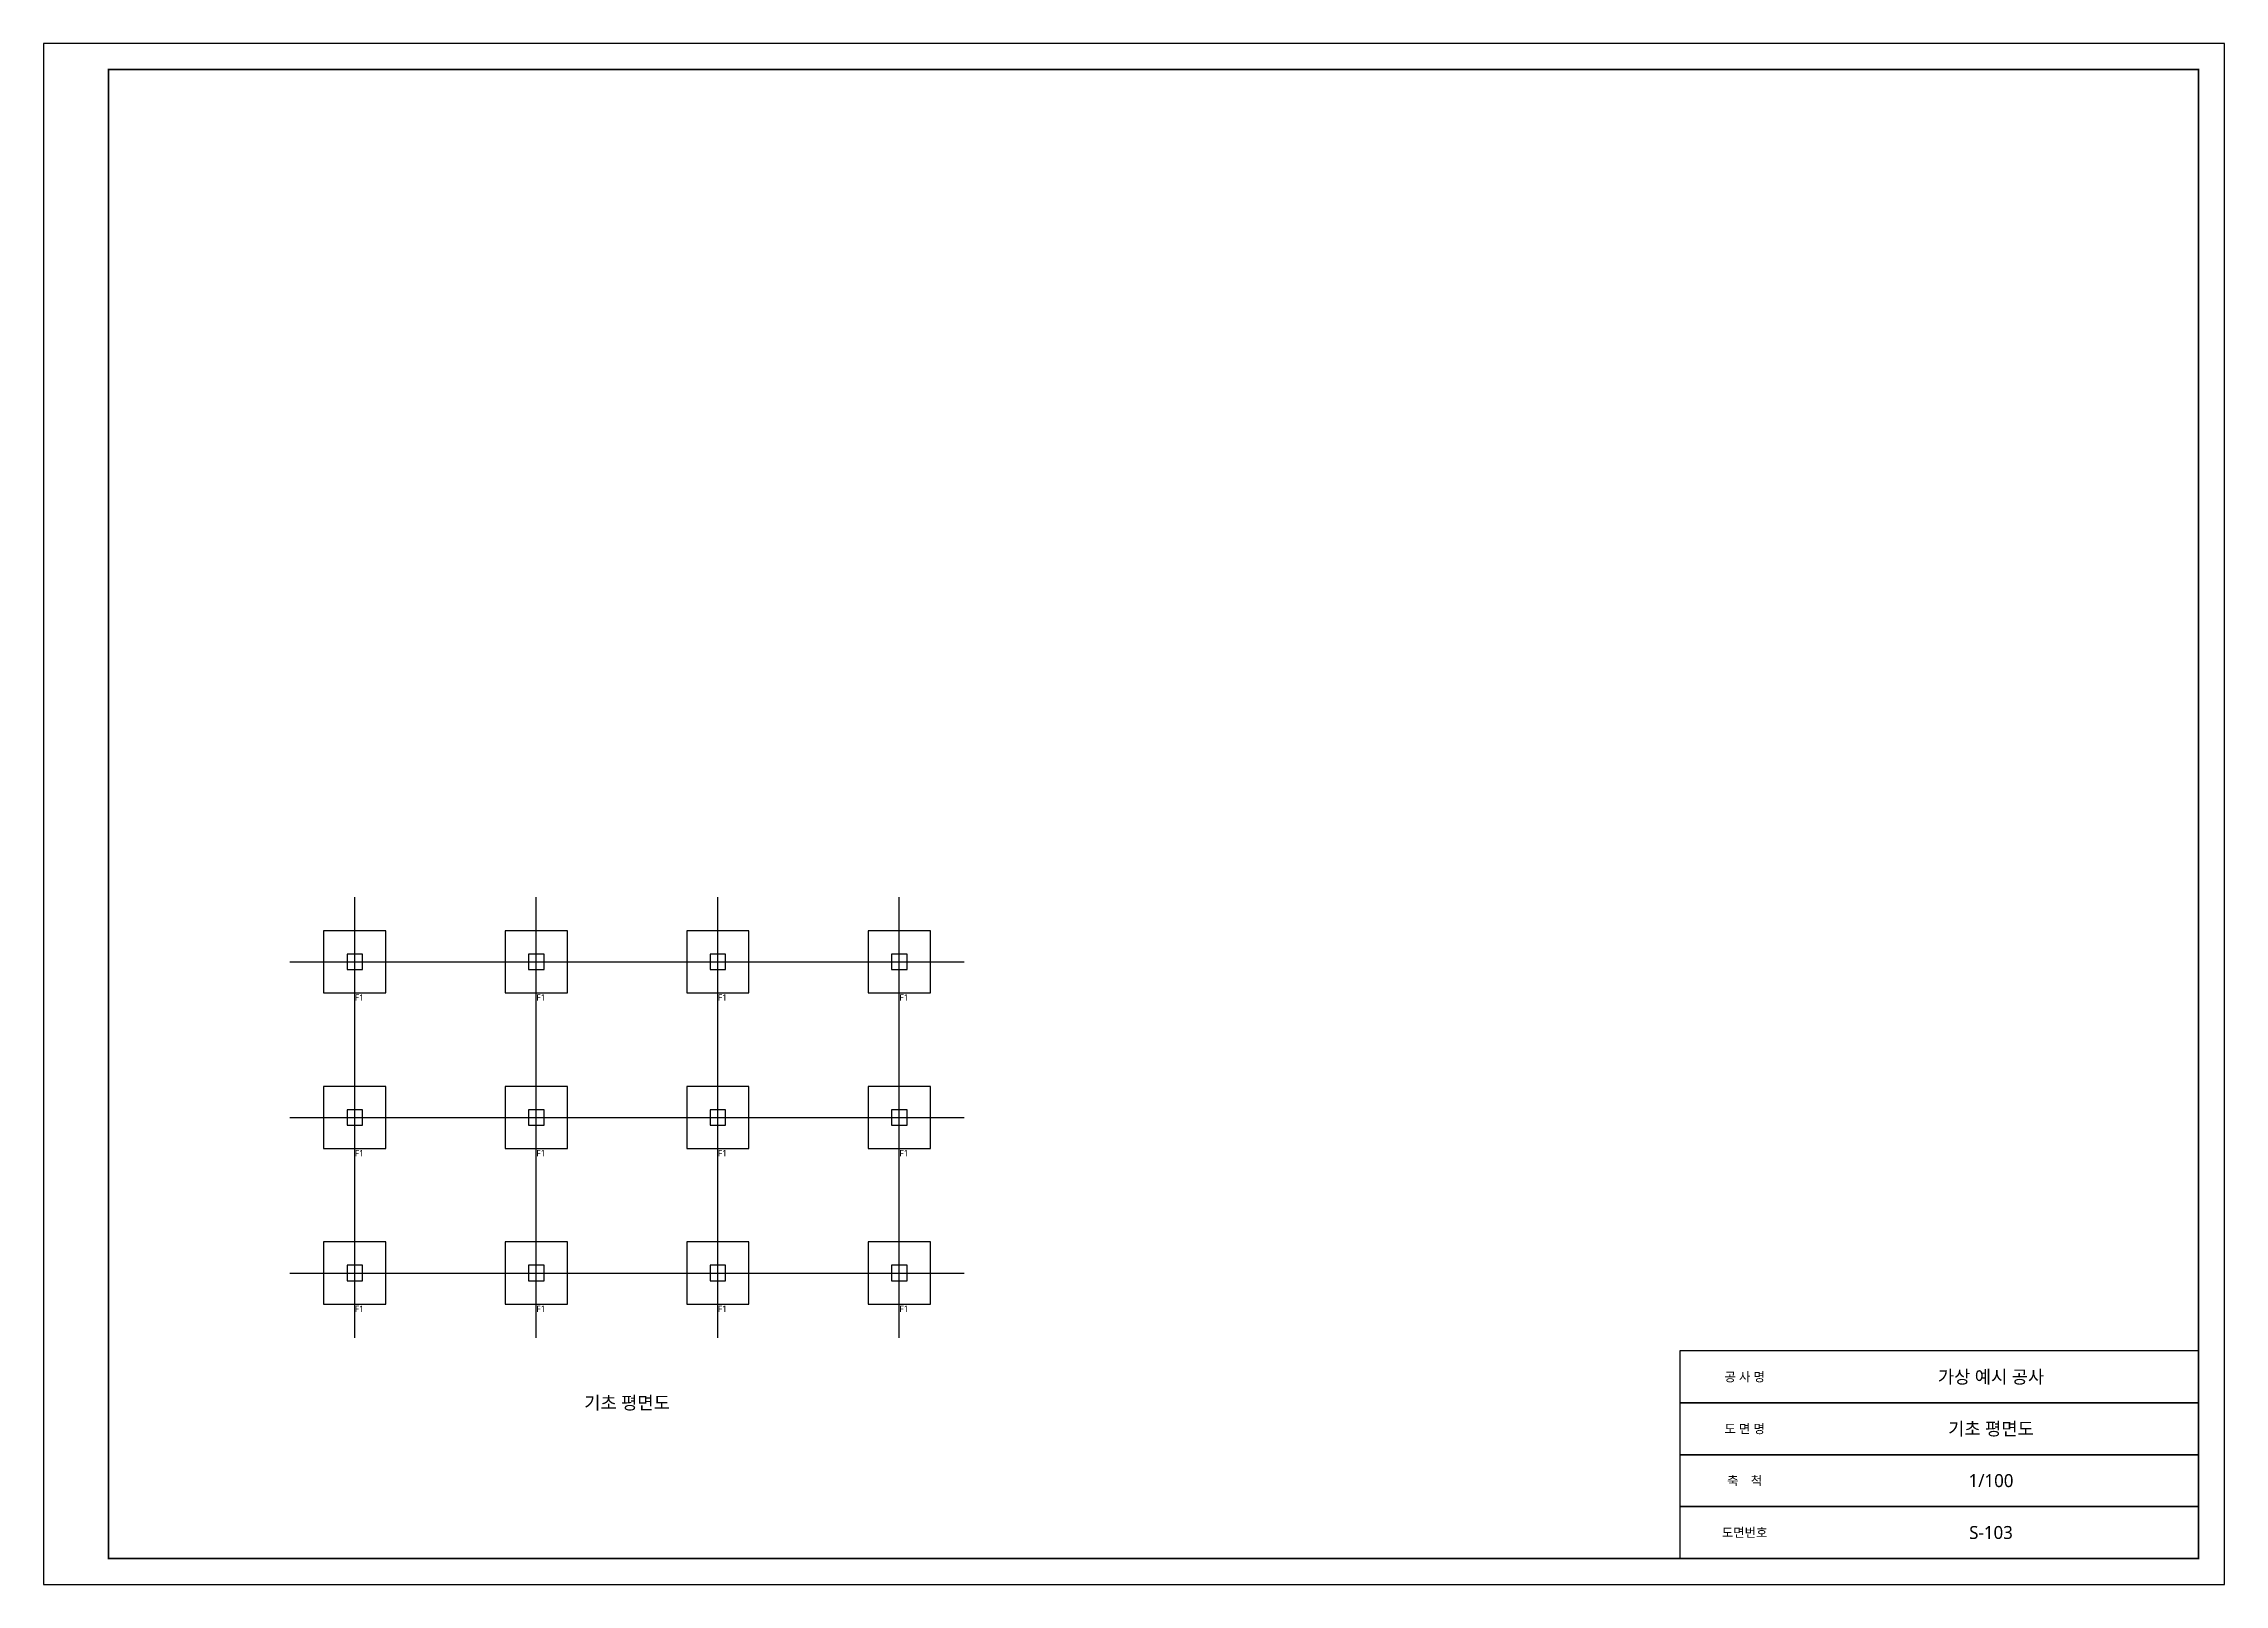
# Model space of a CAD drawing. Header units: millimetres. Extents: x -12000 to 356100, y -12000 to 47400.
# Drawn here: x 168000 to 252100, y -12000 to 47400 of the extents above; entities that cross this region are included whole.
import ezdxf
from ezdxf.enums import TextEntityAlignment as Align

# ---------------------------------------------------------------- set-up
doc = ezdxf.new("R2010")
doc.units = ezdxf.units.MM
for name, color, linetype in [('S-COLU', 7, 'Continuous'), ('S-FOOT', 6, 'Continuous'), ('S-GRID', 1, 'Continuous'), ('S-TITLE', 7, 'Continuous')]:
    doc.layers.add(name, color=color, linetype=linetype)
doc.styles.add('KOR', font='malgun.ttf')

msp = doc.modelspace()

# ---------------------------------------------------------------- texts
at = {"layer": 'S-TITLE', "style": 'KOR'}
for s, height, p in [('공 사 명', 350, (233600, -4000)), ('가상 예시 공사', 500, (243100, -4000)), ('기초 평면도', 500, (190500, -5000)), ('도 면 명', 350, (233600, -6000)), ('기초 평면도', 500, (243100, -6000)), ('축    척', 350, (233600, -8000)), ('1/100', 500, (243100, -8000)), ('도면번호', 350, (233600, -10000)), ('S-103', 500, (243100, -10000))]:
    msp.add_text(s, height=height, dxfattribs=at).set_placement(p, align=Align.MIDDLE_CENTER)

# ---------------------------------------------------------------- blocks, each defined once
blk = doc.blocks.new('TAG')
at = {"style": 'KOR'}
blk.add_attdef('NO', (0, 0), '', height=250, dxfattribs=at)

# ---------------------------------------------------------------- linework, layer by layer
at = {"layer": 'S-COLU'}
for points in [[(179700, 11700), (180300, 11700), (180300, 12300), (179700, 12300)], [(186700, 11700), (187300, 11700), (187300, 12300), (186700, 12300)], [(193700, 11700), (194300, 11700), (194300, 12300), (193700, 12300)], [(200700, 11700), (201300, 11700), (201300, 12300), (200700, 12300)], [(179700, 5700), (180300, 5700), (180300, 6300), (179700, 6300)], [(186700, 5700), (187300, 5700), (187300, 6300), (186700, 6300)], [(193700, 5700), (194300, 5700), (194300, 6300), (193700, 6300)], [(200700, 5700), (201300, 5700), (201300, 6300), (200700, 6300)], [(179700, -300), (180300, -300), (180300, 300), (179700, 300)], [(186700, -300), (187300, -300), (187300, 300), (186700, 300)], [(193700, -300), (194300, -300), (194300, 300), (193700, 300)], [(200700, -300), (201300, -300), (201300, 300), (200700, 300)]]:
    msp.add_lwpolyline(points, close=True, dxfattribs=at)
at = {"layer": 'S-FOOT'}
for points in [[(178800, 10800), (181200, 10800), (181200, 13200), (178800, 13200)], [(185800, 10800), (188200, 10800), (188200, 13200), (185800, 13200)], [(192800, 10800), (195200, 10800), (195200, 13200), (192800, 13200)], [(199800, 10800), (202200, 10800), (202200, 13200), (199800, 13200)], [(178800, 4800), (181200, 4800), (181200, 7200), (178800, 7200)], [(185800, 4800), (188200, 4800), (188200, 7200), (185800, 7200)], [(192800, 4800), (195200, 4800), (195200, 7200), (192800, 7200)], [(199800, 4800), (202200, 4800), (202200, 7200), (199800, 7200)], [(178800, -1200), (181200, -1200), (181200, 1200), (178800, 1200)], [(185800, -1200), (188200, -1200), (188200, 1200), (185800, 1200)], [(192800, -1200), (195200, -1200), (195200, 1200), (192800, 1200)], [(199800, -1200), (202200, -1200), (202200, 1200), (199800, 1200)]]:
    msp.add_lwpolyline(points, close=True, dxfattribs=at)
at = {"layer": 'S-GRID'}
for p, q in [((180000, -2500), (180000, 14500)), ((187000, -2500), (187000, 14500)), ((194000, -2500), (194000, 14500)), ((201000, -2500), (201000, 14500)), ((177500, 12000), (203500, 12000)), ((177500, 6000), (203500, 6000)), ((177500, 0), (203500, 0))]:
    msp.add_line(p, q, dxfattribs=at)
at = {"layer": 'S-TITLE'}
for points in [[(168000, -12000), (252100, -12000), (252100, 47400), (168000, 47400)], [(231100, -5000), (251100, -5000), (251100, -3000), (231100, -3000)], [(231100, -7000), (251100, -7000), (251100, -5000), (231100, -5000)], [(231100, -9000), (251100, -9000), (251100, -7000), (231100, -7000)], [(231100, -11000), (251100, -11000), (251100, -9000), (231100, -9000)]]:
    msp.add_lwpolyline(points, close=True, dxfattribs=at)
at = {"layer": 'S-TITLE', "const_width": 70}
msp.add_lwpolyline([(170500, -11000), (251100, -11000), (251100, 46400), (170500, 46400)], close=True, dxfattribs=at)

# ---------------------------------------------------------------- block references
at = {"layer": 'S-FOOT'}
for p in [(180000, 10500), (187000, 10500), (194000, 10500), (201000, 10500), (180000, 4500), (187000, 4500), (194000, 4500), (201000, 4500), (180000, -1500), (187000, -1500), (194000, -1500), (201000, -1500)]:
    msp.add_blockref('TAG', p, dxfattribs=at).add_auto_attribs({'NO': 'F1'})

msp.set_redraw_order([(e.dxf.handle, doc.entitydb.next_handle()) for e in msp.query("TEXT MTEXT ATTDEF DIMENSION ARC_DIMENSION")])  # texts and dimensions are drawn at this point

doc.saveas('drawing.dxf')
